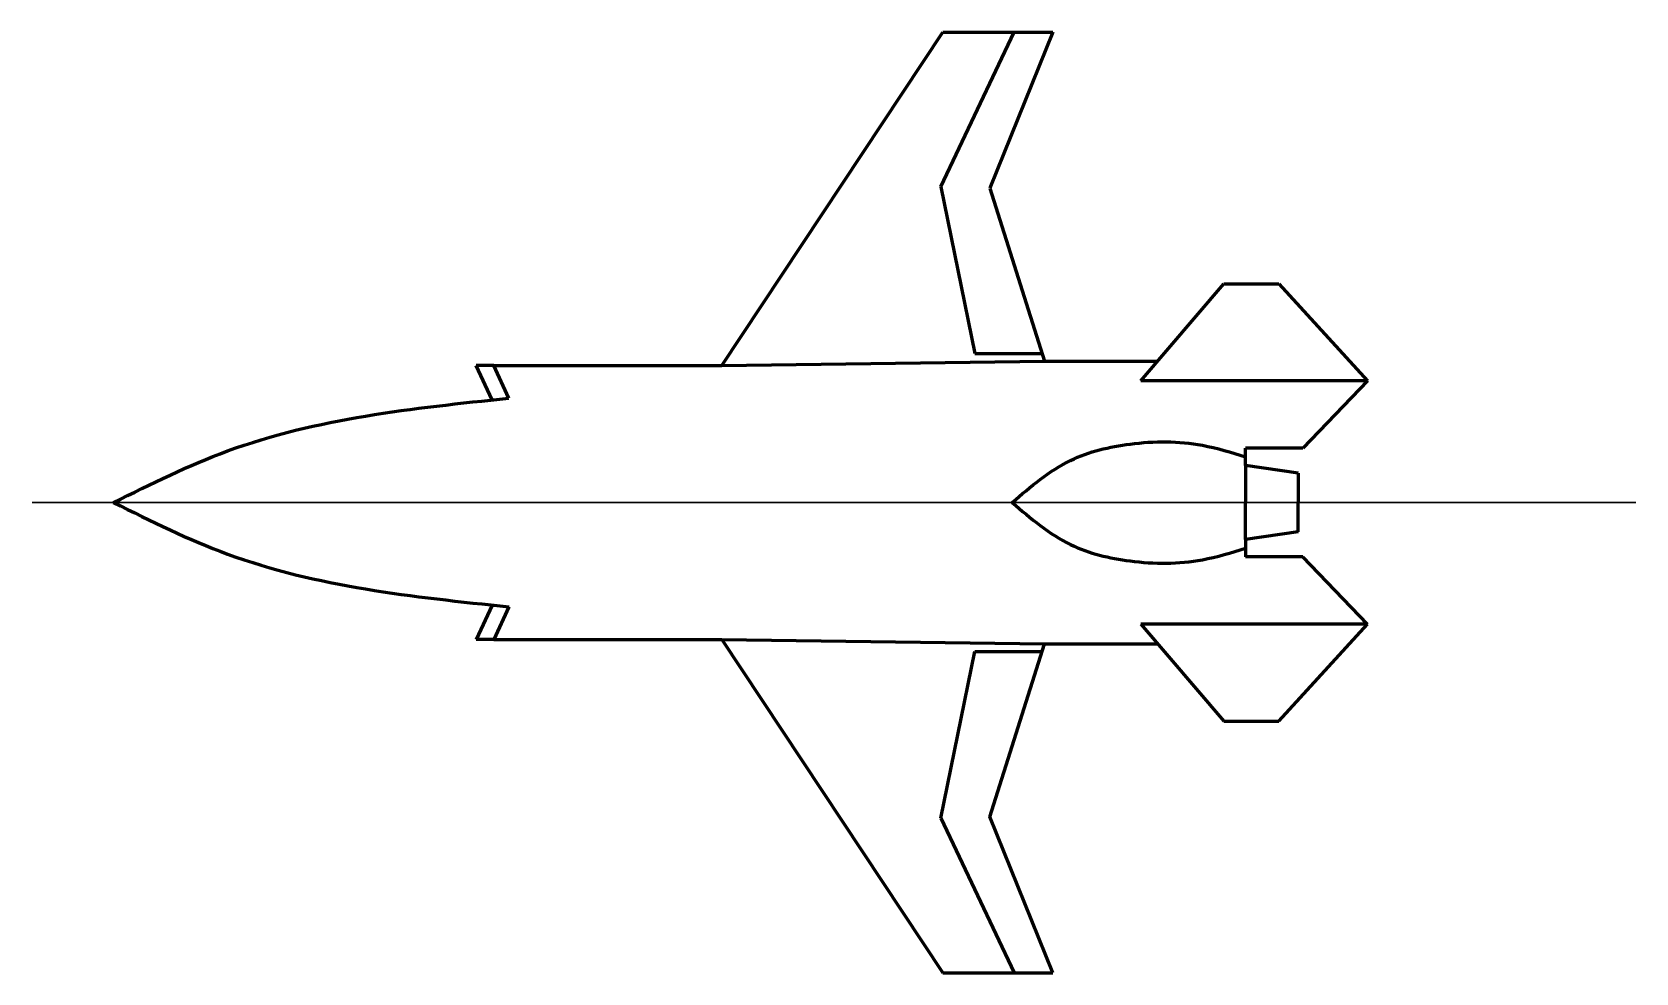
# Model space of a CAD drawing. Header units: millimetres. Extents: x 0 to 1932156, y -475559 to 1027176.
# Drawn here: x 66943 to 81921, y -2854 to 5928 of the extents above; entities that cross this region are included whole.
import ezdxf

# ---------------------------------------------------------------- set-up
doc = ezdxf.new("R2010")
doc.units = ezdxf.units.MM
doc.linetypes.add('CENTER', pattern=[2, 1.25, -0.25, 0.25, -0.25])
doc.layers.add('_axes (Оси)', color=6, linetype='CENTER', lineweight=30)
doc.layers.add('_basic (Основной)', color=4, linetype='Continuous', lineweight=60)

msp = doc.modelspace()

# ---------------------------------------------------------------- linework, layer by layer
at = {"layer": '_axes (Оси)', "transparency": 33554687}
for p in [(66943.143, 1537.036), (81921.302, 1537.036)]:
    msp.add_line(p, (79966.093, 1537.036), dxfattribs=at)
at = {"layer": '_basic (Основной)', "transparency": 33554687}
for p, q in [((73385.208, 2816.351), (75449.808, 5928.38)), ((75429.188, 4483.08), (76114.202, 5928.38)), ((75449.808, 5928.38), (76476.186, 5928.38)), ((76476.186, 5928.38), (75886.897, 4471.837)), ((75429.188, 4483.08), (75748.861, 2929.441)), ((75886.897, 4471.837), (76398.135, 2855.191)), ((77298.069, 2673.051), (78073.074, 3578.925)), ((78073.074, 3578.925), (78585.148, 3578.925)), ((78585.148, 3578.925), (79415.217, 2673.051)), ((73385.208, 2816.351), (76398.135, 2855.191)), ((75748.861, 2929.441), (76374.655, 2929.441)), ((76398.135, 2855.191), (77453.896, 2855.191)), ((71254.202, 2816.351), (71091.619, 2816.351)), ((71241.061, 2494.542), (71091.619, 2816.351)), ((71396.175, 2510.738), (71254.202, 2816.351)), ((71254.202, 2816.351), (73385.208, 2816.351)), ((79415.217, 2673.051), (77298.069, 2673.051)), ((79415.217, 2673.051), (78811.244, 2045.641)), ((78275.59, 1883.743), (78275.59, 2045.641)), ((78811.244, 2045.641), (78275.59, 2045.641)), ((78766.68, 1812.134), (78275.59, 1883.743)), ((78275.59, 1883.743), (78275.59, 1537.036)), ((78766.68, 1812.134), (78766.68, 1537.036)), ((78275.59, 1190.329), (78275.59, 1537.036)), ((78766.68, 1261.938), (78766.68, 1537.036)), ((78766.68, 1261.938), (78275.59, 1190.329)), ((78275.59, 1190.329), (78275.59, 1028.431)), ((78811.244, 1028.431), (78275.59, 1028.431)), ((79415.217, 401.022), (78811.244, 1028.431)), ((71241.061, 579.53), (71091.619, 257.722)), ((71396.175, 563.334), (71254.202, 257.722)), ((77298.069, 401.022), (78073.074, -504.852)), ((79415.217, 401.022), (77298.069, 401.022)), ((78585.148, -504.852), (79415.217, 401.022)), ((71254.202, 257.722), (71091.619, 257.722)), ((71254.202, 257.722), (73385.208, 257.722)), ((73385.208, 257.722), (75449.808, -2854.308)), ((73385.208, 257.722), (76398.135, 218.882)), ((75886.897, -1397.764), (76398.135, 218.882)), ((76398.135, 218.882), (77453.896, 218.882)), ((75429.188, -1409.007), (75748.861, 144.632)), ((75748.861, 144.632), (76374.655, 144.632)), ((78073.074, -504.852), (78585.148, -504.852)), ((75429.188, -1409.007), (76114.202, -2854.308)), ((76476.186, -2854.308), (75886.897, -1397.764)), ((75449.808, -2854.308), (76476.186, -2854.308))]:
    msp.add_line(p, q, dxfattribs=at)
for points in [[(67704.313, 1537.036), (68768.154, 2018.114), (71396.175, 2510.738)], [(76096.724, 1537.036), (76641.93, 1930.037), (77197.132, 2083.052), (77872.269, 2071.06), (78275.59, 1964.692)], [(67704.313, 1537.036), (68768.154, 1055.958), (71396.175, 563.334)], [(76096.724, 1537.036), (76641.93, 1144.036), (77197.132, 991.02), (77872.269, 1003.012), (78275.59, 1109.38)]]:
    msp.add_spline(points, degree=3, dxfattribs=at)

doc.saveas('drawing.dxf')
